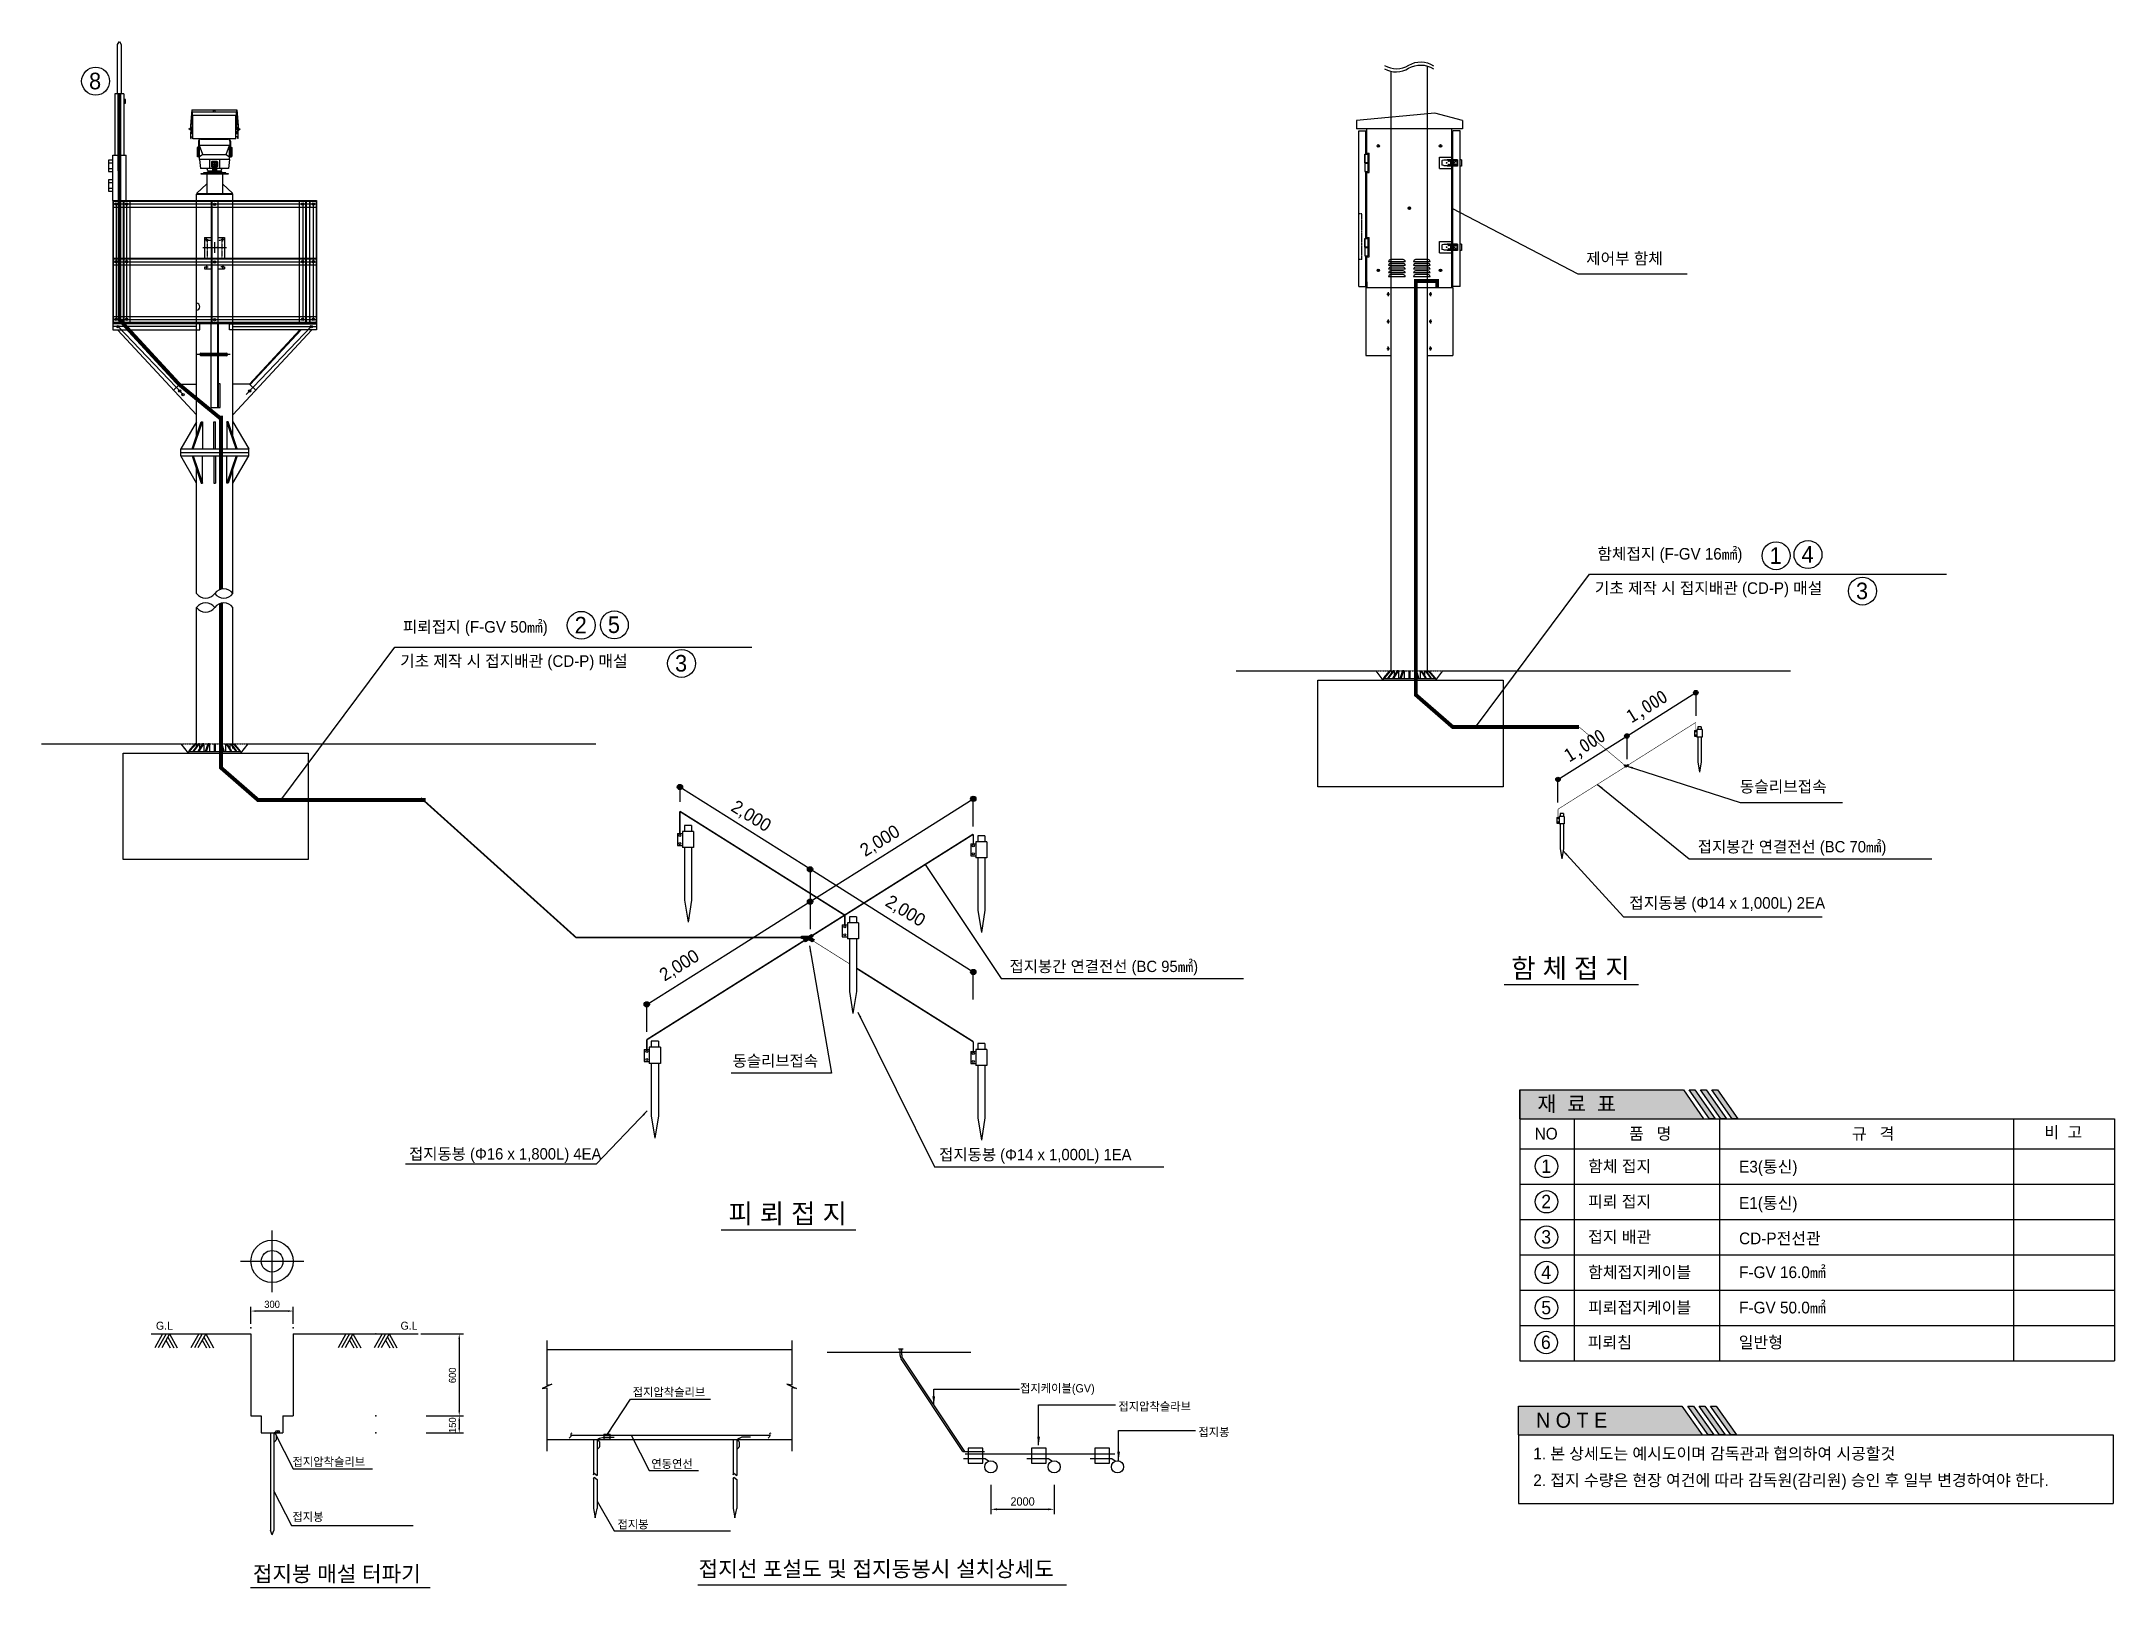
# Model space of a CAD drawing. Header units: millimetres. Extents: x 34160 to 70111, y 3617 to 30439.
import ezdxf
from ezdxf.enums import TextEntityAlignment as Align

# ---------------------------------------------------------------- set-up
doc = ezdxf.new("R2010")
doc.units = ezdxf.units.MM
for name, pattern in [('CENTER', [65, 60, -2, 1, -2]), ('DASHED', [0.75, 0.5, -0.25]), ('HID', [0.345, 0.225, -0.12])]:
    doc.linetypes.add(name, pattern=pattern)
for name, color, linetype in [('0-도로', 7, 'Continuous'), ('_범례', 7, 'Continuous'), ('A', 9, 'Continuous'), ('ASSEMBLY', 7, 'Continuous'), ('C02-CASE-SIDE-R', 6, 'Continuous'), ('C04-CASE-BOTTOM', 3, 'Continuous'), ('C05-CASE-COVER', 4, 'Continuous'), ('CEN', 1, 'CENTER'), ('DF02-DOOR-F', 3, 'Continuous'), ('DIM', 1, 'Continuous'), ('DIM1', 9, 'Continuous'), ('DR02-DOOR-R', 4, 'Continuous'), ('ETC', 6, 'Continuous'), ('HID', 8, 'HID'), ('INI', 7, 'Continuous'), ('LINE', 1, 'Continuous'), ('NAME', 90, 'Continuous'), ('pi', 7, 'Continuous'), ('STYLE2', 7, 'Continuous'), ('STYLE3', 7, 'Continuous'), ('SYMB', 7, 'Continuous'), ('TEXT', 3, 'Continuous'), ('TXT1', 7, 'Continuous'), ('ZM_3', 7, 'Continuous')]:
    doc.layers.add(name, color=color, linetype=linetype)
doc.styles.add('HY헤드라인M', font='H2HDRM.TTF')
doc.styles.get("Standard").update_dxf_attribs({"font": ''})
doc.styles.add('STYLE01', font='')
doc.styles.add('굴림', font='')
doc.styles.get('Standard').set_extended_font_data('GulimChe')
doc.styles.get('STYLE01').set_extended_font_data('GulimChe')
doc.styles.get('굴림').set_extended_font_data('GulimChe')
doc.dimstyles.new('DIM01', dxfattribs={"dimscale": 60, "dimtxt": 3.5, "dimasz": 2.5, "dimexe": 2, "dimexo": 1.5, "dimgap": 1, "dimtad": 1, "dimdec": 0, "dimzin": 1, "dimdsep": 46, "dimlunit": 6, "dimtxsty": 'STYLE01', "dimcen": 0, "dimclrd": 1, "dimclre": 1, "dimclrt": 256, "dimadec": 0, "dimazin": 0, "dimtfac": 0.072, "dimtdec": 0, "dimtix": 1, "dimtmove": 2, "dimatfit": 3, "dimfxl": 1, "dimtolj": 1, "dimtzin": 0, "dimlwd": -1, "dimlwe": -1, "dimarcsym": 0})
doc.dimstyles.new('ISO-25', dxfattribs={"dimtxt": 2.5, "dimasz": 2.5, "dimexe": 1.25, "dimexo": 0.625, "dimtad": 1, "dimtxsty": 'Standard', "dimcen": 2.5, "dimadec": 0, "dimazin": 0, "dimtfac": 1, "dimtmove": 0, "dimatfit": 3, "dimfxl": 1, "dimarcsym": 0})

msp = doc.modelspace()

# ---------------------------------------------------------------- texts
at = {"layer": '0-도로', "color": 7, "true_color": 0xffffff, "style": 'HY헤드라인M'}
for s, p in [('재  료  표', (60102, 11877)), ('N O T E', (60078, 6390))]:
    msp.add_text(s, height=261.4, dxfattribs=at).set_placement(p)
at = {"layer": '_범례', "style": 'HY헤드라인M'}
for s, height, p in [('8', 288, (34985, 29609)), ('1', 288, (64129, 21376)), ('4', 288, (64683, 21397)), ('3', 288, (65627, 20763)), ('2', 288, (43407, 20169)), ('5', 288, (43982, 20177)), ('3', 288, (45147, 19508)), ('NO', 203.3, (60055, 11390)), ('품   명', 203.3, (61692, 11390)), ('규   격', 203.3, (65558, 11390)), ('비  고', 203.3, (68894, 11414)), ('1', 232, (60170, 10811)), ('함체 접지', 203.3, (60982, 10825)), ('E3(통신)', 203.3, (63600, 10817)), ('2', 232, (60170, 10198)), ('피뢰 접지', 203.3, (60982, 10212)), ('E1(통신)', 203.3, (63600, 10187)), ('3', 232, (60170, 9585)), ('접지 배관', 203.3, (60982, 9599)), ('CD-P전선관 ', 203.3, (63600, 9573)), ('4', 232, (60170, 8971)), ('함체접지케이블', 203.3, (60982, 8986)), ('F-GV 16.0㎟', 203.3, (63600, 8986)), ('5', 232, (60170, 8358)), ('피뢰접지케이블', 203.3, (60982, 8373)), ('F-GV 50.0㎟', 203.3, (63600, 8373)), ('6', 232, (60164, 7756)), ('피뢰침', 203.3, (60976, 7770)), ('일반형', 203.3, (63594, 7770)), ('1. 본 상세도는 예시도이며 감독관과 협의하여 시공할것', 203.28, (60031, 5840)), ('2. 접지 수량은 현장 여건에 따라 감독원(감리원) 승인 후 일부 변경하여야 한다.', 203.28, (60031, 5378))]:
    msp.add_text(s, height=height, dxfattribs=at).set_placement(p)
at = {"layer": 'NAME', "color": 7, "style": 'HY헤드라인M'}
for s, rotation, p in [('  2,000', 328.241, (45961, 17190)), ('2,000', 31.759, (48444, 16288)), ('  2,000', 328.241, (48636, 15544)), ('  2,000', 31.759, (44826, 14041))]:
    msp.add_text(s, height=224.6, rotation=rotation, dxfattribs=at).set_placement(p)
for s, height, p in [('접지봉간 연결전선 (BC 70㎟)', 196.56, (62884, 16371)), ('접지봉간 연결전선 (BC 95㎟)', 196.56, (50948, 14295)), ('동슬리브접속', 196.6, (46146, 12657)), ('접지동봉 (Φ16 x 1,800L) 4EA', 196.56, (40534, 11043)), ('접지동봉 (Φ14 x 1,000L) 1EA', 196.56, (49727, 11030)), ('접지압착슬리브', 143.4, (38513, 5727)), ('접지봉', 143.4, (38511, 4772))]:
    msp.add_text(s, height=height, dxfattribs=at).set_placement(p)
at = {"layer": 'NAME', "color": 7, "char_height": 235.6, "width": 4241.53, "attachment_point": 1, "rotation": 31.759, "style": '굴림'}
for s, insert in [('1,000', (61613, 18808)), ('  1,000', (60275, 17970))]:
    msp.add_mtext(s, dxfattribs=dict(at, insert=insert))
at = {"layer": 'STYLE2', "style": 'HY헤드라인M'}
for s, height, p in [('G.L', 139.4, (36145, 8090)), ('G.L', 139.4, (40387, 8090)), ('접지압착슬리브', 143.4, (44412, 6936)), ('접지케이블(GV)', 143.4, (51129, 7002)), ('접지압착슬라브', 143.4, (52835, 6687)), ('접지봉', 143.4, (54222, 6242)), ('연동연선', 143.4, (44735, 5691)), ('접지봉 ', 143.4, (44149, 4642))]:
    msp.add_text(s, height=height, dxfattribs=at).set_placement(p)
at = {"layer": 'STYLE3', "style": 'HY헤드라인M'}
for s, p in [('600', (41349, 7163)), ('150', (41349, 6298))]:
    msp.add_text(s, height=124.4, rotation=90, dxfattribs=at).set_placement(p)
at = {"layer": 'STYLE3', "attachment_point": 5, "style": 'HY헤드라인M'}
for s, insert, char_height in [('\\A1;300', (38159, 8530), 124.4), ('\\A1;2000', (51174, 5109), 144.6)]:
    msp.add_mtext(s, dxfattribs=dict(at, insert=insert, char_height=char_height))
at = {"layer": 'TEXT', "style": 'HY헤드라인M'}
for s, p in [('함 체 접 지', (60675, 14360)), ('피 뢰 접 지', (47100, 10104))]:
    msp.add_text(s, height=336, dxfattribs=at).set_placement(p, align=Align.MIDDLE_CENTER)
for s, height, p in [('접지봉 매설 터파기', 270.3, (37826, 3855)), ('접지선 포설도 및 접지동봉시 설치상세도 ', 270.34, (45556, 3941))]:
    msp.add_text(s, height=height, dxfattribs=at).set_placement(p, align=Align.MIDDLE_LEFT)
at = {"layer": 'ZM_3', "insert": (60948, 26774), "char_height": 200.2, "width": 5301.91, "attachment_point": 1}
msp.add_mtext('{\\fHYHeadLine-Medium|b0|i0|c129|p18;제어부 함체}', dxfattribs=at)
at = {"layer": 'ZM_3', "char_height": 200.2, "attachment_point": 1, "style": 'HY헤드라인M'}
for s, insert, width in [('함체접지 (F-GV 16㎟)', (61143, 21651), 5301.91), ('기초 제작 시 접지배관 (CD-P) 매설', (61099, 21056), 6096.94), ('피뢰접지 (F-GV 50㎟)', (40425, 20384), 5301.91), ('기초 제작 시 접지배관 (CD-P) 매설', (40381, 19790), 6096.94), ('동슬리브접속', (63611, 17612), 2650.96), ('접지동봉 (Φ14 x 1,000L) 2EA', (61695, 15594), 5301.91)]:
    msp.add_mtext(s, dxfattribs=dict(at, insert=insert, width=width))

# ---------------------------------------------------------------- blocks, each defined once
blk = doc.blocks.new('매미고리-H-03')
for p, q in [((-14.2, 22.8), (-15.2, 22.8)), ((-15.2, -27), (-15.2, 22.8)), ((15.2, 6), (-15.2, 6)), ((-14.2, 6), (-14.2, 22.8)), ((-13.7, 20.7), (-14.2, 20.7)), ((-13.7, 17.3), (-14.2, 17.3)), ((-12.7, 38.5), (-13.7, 38.5)), ((-13.7, 6.5), (-13.7, 38.5)), ((13.7, 6.5), (-13.7, 6.5)), ((-12.7, 38.5), (-10.6, 46.3)), ((7.8, 48.1), (-7.8, 48.1)), ((7.7, 48.5), (-7.7, 48.5)), ((2, 0), (-2, 0)), ((0, 2), (0, -2)), ((12.7, 38.5), (10.6, 46.3)), ((13.7, 38.5), (12.7, 38.5)), ((13.7, 6.5), (13.7, 38.5)), ((14.2, 20.7), (13.7, 20.7)), ((14.2, 17.3), (13.7, 17.3)), ((14.2, 6), (14.2, 22.8)), ((15.2, 22.8), (14.2, 22.8)), ((15.2, -27), (15.2, 22.8)), ((15.2, -27), (-15.2, -27)), ((-15.2, -47), (-15.2, -40.3)), ((15.2, -47), (-15.2, -47)), ((-11.3, -24), (-11.3, -11.5)), ((8.3, -8.5), (-8.3, -8.5)), ((-8.3, -26.3), (8.3, -26.3)), ((-8.3, -27), (8.3, -27)), ((11.3, -24), (11.3, -11.5)), ((15.2, -47), (15.2, -40.3))]:
    blk.add_line(p, q)
for centre in [(-8, 14), (0, 25), (8, 14), (-8, -17.5), (0, -13), (8, -17.5)]:
    blk.add_circle(centre, 1.65)
for centre, start, end in [((-7.8, 45.1), 90, 164.85678), ((-7.7, 45.5), 90, 164.85678), ((7.7, 45.5), 15.14322, 90), ((7.8, 45.1), 15.14322, 90), ((-8.3, -11.5), 90, 180), ((-8.3, -23.3), 180, 270), ((-8.3, -24), 180, 270), ((8.3, -11.5), 0, 90), ((8.3, -23.3), 270, 0), ((8.3, -24), 270, 0)]:
    blk.add_arc(centre, 3, start, end)
blk = doc.blocks.new('M6PH16-03')
for p, q in [((-3.3, 0.8), (-2.4, 0.8)), ((-0.8, 3.3), (-0.8, 2.4)), ((0.8, 3.3), (0.8, 2.4)), ((3.3, 0.8), (2.4, 0.8)), ((-3.3, -0.8), (-2.4, -0.8)), ((-0.8, -3.3), (-0.8, -2.4)), ((0.8, -3.3), (0.8, -2.4)), ((3.3, -0.8), (2.4, -0.8))]:
    blk.add_line(p, q)
blk.add_circle((0, 0), 5.8)
for centre, radius, start, end in [((0, 0), 3.38, 166.22585, 193.77415), ((-2.4, 2.4), 1.61, 270, 0), ((0, 0), 3.38, 76.22585, 103.77415), ((2.4, 2.4), 1.61, 180, 270), ((0, 0), 3.38, 346.22585, 13.77415), ((-2.4, -2.4), 1.61, 0, 90), ((0, 0), 3.38, 256.22585, 283.77415), ((2.4, -2.4), 1.61, 90, 180)]:
    blk.add_arc(centre, radius, start, end)

# ---------------------------------------------------------------- hatches: boundary and pattern name
at = {"layer": '0-도로'}
h = msp.add_hatch(color=52, dxfattribs=at)
h.dxf.hatch_style = 2
h.paths.add_polyline_path([(62633, 12250), (59796, 12250), (59796, 11751), (62983, 11751)])
h.paths.add_polyline_path([(62835, 12253), (62734, 12253), (63086, 11751), (63187, 11751)])
h.paths.add_polyline_path([(63031, 12253), (62930, 12253), (63282, 11751), (63383, 11751)])
h.paths.add_polyline_path([(63228, 12253), (63127, 12253), (63479, 11751), (63580, 11751)])
h.paths.add_polyline_path([(60021, 11758), (61438, 11758), (61438, 12241), (60021, 12241)], flags=24)
h = msp.add_hatch(color=52, dxfattribs=at)
h.dxf.hatch_style = 2
h.paths.add_polyline_path([(62609, 6763), (59772, 6763), (59772, 6264), (62960, 6264)])
h.paths.add_polyline_path([(62811, 6766), (62711, 6766), (63063, 6264), (63163, 6264)])
h.paths.add_polyline_path([(63007, 6766), (62906, 6766), (63259, 6264), (63359, 6264)])
h.paths.add_polyline_path([(63204, 6766), (63104, 6766), (63456, 6264), (63556, 6264)])
h.paths.add_polyline_path([(59998, 6271), (61415, 6271), (61415, 6754), (59998, 6754)], flags=24)
at = {"layer": 'DIM1', "linetype": 'ByBlock', "ltscale": 10}
h = msp.add_hatch(color=7, dxfattribs=at)
edge = h.paths.add_edge_path()
edge.add_arc((62850, 19143), 39, 0, 360)
h = msp.add_hatch(color=7, dxfattribs=at)
edge = h.paths.add_edge_path()
edge.add_arc((61654, 18390), 39, 0, 360)
h = msp.add_hatch(color=7, dxfattribs=at)
edge = h.paths.add_edge_path()
edge.add_arc((60459, 17637), 39, 0, 360)
for points in [[(61683, 17881), (61637, 17852), (61608, 17878), (61625, 17891), (61643, 17876), (61672, 17895)], [(47469, 14917), (47409, 14918), (47338, 14918), (47338, 14878), (47390, 14878), (47375, 14868), (47411, 14818), (47465, 14856), (47528, 14818), (47560, 14858), (47505, 14889), (47543, 14915), (47515, 14949)]]:
    msp.add_hatch(color=7, dxfattribs=at).paths.add_polyline_path(points)
h = msp.add_hatch(color=7, dxfattribs=at)
edge = h.paths.add_edge_path()
edge.add_arc((45232, 17505), 46.2, 0, 360)
h = msp.add_hatch(color=7, dxfattribs=at)
edge = h.paths.add_edge_path()
edge.add_arc((50320, 17300), 46.2, 0, 360)
h = msp.add_hatch(color=7, dxfattribs=at)
edge = h.paths.add_edge_path()
edge.add_arc((47489, 16077), 46.2, 0, 360)
h = msp.add_hatch(color=7, dxfattribs=at)
edge = h.paths.add_edge_path()
edge.add_arc((47489, 15517), 46.2, 0, 360)
h = msp.add_hatch(color=7, dxfattribs=at)
edge = h.paths.add_edge_path()
edge.add_arc((50320, 14294), 46.2, 0, 360)
h = msp.add_hatch(color=7, dxfattribs=at)
edge = h.paths.add_edge_path()
edge.add_arc((44657, 13734), 46.2, 0, 360)

# ---------------------------------------------------------------- linework, layer by layer
at = {"color": 7}
for p, q in [((57112, 28482), (57112, 28336)), ((57112, 28482), (57160, 28482)), ((57160, 28482), (57160, 28336)), ((57112, 28336), (57160, 28336)), ((57112, 28329), (57112, 28184)), ((57112, 28329), (57160, 28329)), ((57112, 28184), (57160, 28184)), ((57115, 28329), (57115, 28336)), ((57158, 28336), (57115, 28336)), ((57158, 28329), (57115, 28329)), ((57158, 28329), (57158, 28336)), ((57160, 28329), (57160, 28184)), ((58621, 27547), (60804, 26410)), ((57112, 27019), (57160, 27019)), ((57112, 27019), (57112, 26873)), ((57160, 27019), (57160, 26873)), ((57112, 26873), (57160, 26873)), ((57112, 26866), (57112, 26721)), ((57112, 26866), (57160, 26866)), ((57112, 26721), (57160, 26721)), ((57115, 26866), (57115, 26873)), ((57158, 26873), (57115, 26873)), ((57158, 26866), (57115, 26866)), ((57158, 26866), (57158, 26873)), ((57160, 26866), (57160, 26721)), ((60804, 26410), (62698, 26410)), ((57128, 26171), (57567, 26171)), ((57128, 26171), (57128, 24992)), ((57567, 26171), (58197, 26171)), ((58197, 26171), (58637, 26171)), ((58637, 26171), (58637, 24992)), ((57128, 24992), (57567, 24992)), ((58197, 24992), (58637, 24992)), ((36848, 23310), (37479, 23310))]:
    msp.add_line(p, q, dxfattribs=at)
for p, q in [((36928, 28134), (36928, 28146)), ((36928, 28146), (37399, 28146)), ((37399, 28134), (36928, 28134)), ((36968, 28159), (36968, 28146)), ((37359, 28159), (36968, 28159)), ((37058, 28159), (36968, 28159)), ((36968, 28146), (37359, 28146)), ((37029, 28134), (37029, 27804)), ((37184, 28212), (37146, 28212)), ((37298, 28134), (37298, 27804)), ((37359, 28146), (37359, 28159)), ((37399, 28146), (37399, 28134)), ((36848, 27804), (37029, 27968)), ((36848, 27804), (37479, 27804)), ((36848, 27792), (37479, 27792)), ((37479, 27804), (37298, 27968)), ((35395, 27679), (38932, 27679)), ((35395, 27679), (35395, 25557)), ((35395, 27670), (38932, 27670)), ((35395, 27620), (38932, 27620)), ((38932, 27561), (35395, 27561)), ((35404, 27679), (35404, 25557)), ((35454, 27620), (35454, 25616)), ((35513, 25557), (35513, 27679)), ((35577, 27679), (35577, 25557)), ((35587, 27679), (35587, 25557)), ((35636, 27620), (35636, 25616)), ((35695, 25557), (35695, 27679)), ((37105, 27679), (37105, 25561)), ((37114, 27679), (37114, 25561)), ((37222, 25561), (37222, 27679)), ((38632, 25557), (38632, 27679)), ((38691, 27620), (38691, 25616)), ((38740, 27679), (38740, 25557)), ((38750, 27679), (38750, 25557)), ((38814, 27679), (38814, 27561)), ((38814, 25557), (38814, 27679)), ((38873, 27620), (38873, 25616)), ((38923, 27679), (38923, 25557)), ((38932, 27679), (38932, 25557)), ((36986, 27039), (37112, 27039)), ((36986, 27039), (36986, 26676)), ((37210, 27039), (37336, 27039)), ((37336, 27039), (37336, 26688)), ((37336, 27039), (37336, 26688)), ((37336, 27039), (37336, 26676)), ((35395, 26677), (38932, 26677)), ((35395, 26667), (38932, 26667)), ((35395, 26618), (38932, 26618)), ((38814, 26677), (38814, 26559)), ((38932, 26559), (35395, 26559)), ((36986, 26532), (36986, 26494)), ((36986, 26494), (37112, 26494)), ((37210, 26494), (37336, 26494)), ((37336, 26532), (37336, 26494)), ((35395, 25670), (38932, 25670)), ((38932, 25611), (35395, 25611)), ((38932, 25561), (35395, 25561)), ((35395, 25557), (35395, 25434)), ((35395, 25557), (35513, 25557)), ((36907, 25552), (35395, 25552)), ((38932, 25552), (35395, 25552)), ((36907, 25543), (35395, 25543)), ((36667, 25543), (36667, 25561)), ((36667, 25561), (37660, 25561)), ((37660, 25543), (36667, 25543)), ((36907, 25434), (36907, 25552)), ((37105, 24089), (37105, 25543)), ((37213, 25543), (37213, 24089)), ((37222, 25543), (37222, 24089)), ((37420, 25434), (37420, 25552)), ((37420, 25552), (38932, 25552)), ((37420, 25543), (38932, 25543)), ((37660, 25561), (37660, 25543)), ((38814, 25670), (38814, 25552)), ((38932, 25557), (38814, 25557)), ((38932, 25557), (38932, 25434)), ((36848, 25493), (35395, 25493)), ((35395, 25434), (36907, 25434)), ((35478, 25434), (36848, 23964)), ((36615, 24314), (35489, 25493)), ((36550, 24486), (35666, 25434)), ((36560, 24496), (35686, 25434)), ((38932, 25434), (37420, 25434)), ((37479, 25493), (38932, 25493)), ((38849, 25434), (37479, 23964)), ((37712, 24314), (38838, 25493)), ((37767, 24496), (38641, 25434)), ((37777, 24486), (38661, 25434)), ((37433, 25010), (36859, 25010)), ((36923, 25033), (37362, 25033)), ((37362, 24986), (36923, 24986)), ((36449, 24392), (36560, 24496)), ((36560, 24496), (36848, 24496)), ((37260, 24501), (37222, 24501)), ((37260, 24089), (37260, 24501)), ((37767, 24496), (37479, 24496)), ((37878, 24392), (37767, 24496)), ((37105, 24089), (37260, 24089)), ((57428, 19357), (57304, 19520)), ((58338, 19357), (58462, 19520)), ((36709, 18091), (36585, 18253)), ((37619, 18091), (37743, 18253))]:
    msp.add_line(p, q)
at = {"color": 7, "linetype": 'CENTER'}
for p, q in [((57493, 26053), (57537, 26053)), ((57515, 26089), (57515, 26018)), ((58271, 26053), (58227, 26053)), ((58249, 26089), (58249, 26018)), ((57493, 25582), (57537, 25582)), ((57515, 25617), (57515, 25546)), ((58271, 25582), (58227, 25582)), ((58249, 25617), (58249, 25546)), ((57493, 25110), (57537, 25110)), ((57515, 25075), (57515, 25145)), ((58271, 25110), (58227, 25110)), ((58249, 25075), (58249, 25145))]:
    msp.add_line(p, q, dxfattribs=at)
at = {"linetype": 'DASHED', "ltscale": 2}
for p, q in [((57304, 19520), (58462, 19520)), ((36585, 18253), (37743, 18253))]:
    msp.add_line(p, q, dxfattribs=at)
at = {"color": 7}
for points in [[(57450, 29967, 0.278142), (57869, 29974, -0.284552), (58298, 29965, 0.039099)], [(57453, 30021, 0.278142), (57871, 30028, -0.284552), (58301, 30019, 0.039099)]]:
    msp.add_lwpolyline(points, format="xyb", dxfattribs=at)
at = {"color": 3, "const_width": 67}
for points in [[(35511, 29533), (35511, 29533), (35511, 29533), (35513, 25611), (36550, 24486), (37286, 23882)], [(58363, 26171), (58363, 26284), (57993, 26284), (57993, 19104), (58634, 18546), (60826, 18546)], [(37274, 23945), (37274, 23945), (37274, 23945), (37274, 20937)], [(37274, 20694), (37274, 17838), (37915, 17279), (40822, 17279)]]:
    msp.add_lwpolyline(points, dxfattribs=at)
at = {"color": 7}
for points in [[(59031, 18546), (61007, 21196), (67196, 21196)], [(38312, 17279), (40289, 19930), (46477, 19930)]]:
    msp.add_lwpolyline(points, dxfattribs=at)
for points in [[(56295, 19357), (59506, 19357), (59506, 17511), (56295, 17511)], [(35577, 18091), (38787, 18091), (38787, 16245), (35577, 16245)]]:
    msp.add_lwpolyline(points, close=True, dxfattribs=at)
msp.add_lwpolyline([(47409, 14918), (47469, 14917), (47515, 14949), (47543, 14915), (47505, 14889), (47560, 14858), (47528, 14818), (47465, 14856), (47411, 14818), (47375, 14868), (47390, 14878), (47338, 14878), (47338, 14918), (47409, 14918)])
for centre, radius in [((37163, 28212), 34), ((37163, 28212), 25.5), ((37163, 28212), 23.1), ((35454, 27620), 20.6), ((35636, 27620), 20.6), ((37163, 27615), 20.6), ((38691, 27620), 20.6), ((38873, 27620), 20.6), ((37020, 27004), 11.6), ((37302, 27004), 11.6), ((35454, 26618), 20.6), ((35636, 26618), 20.6), ((37163, 26613), 20.6), ((38691, 26618), 20.6), ((38873, 26618), 20.6), ((35454, 25616), 20.6), ((35636, 25616), 20.6), ((37163, 25611), 20.6), ((38691, 25616), 20.6), ((38873, 25616), 20.6), ((35489, 25493), 20.6), ((38838, 25493), 20.6), ((36558, 24373), 20.6), ((36615, 24314), 20.6), ((37769, 24373), 20.6)]:
    msp.add_circle(centre, radius)
for centre, radius, start, end in [((37161, 26863), 50.7, 166.2709, 193.7291), ((37161, 26863), 50.7, 346.2709, 13.7291), ((37020, 26529), 11.6, 165.5225, 14.4775), ((37302, 26529), 11.6, 165.5225, 14.4775), ((36931, 25010), 24.8, 108.2977, 251.7023), ((37362, 25010), 23.6, 270, 90), ((37006, 20979), 195, 216.229, 323.771), ((37321, 20748), 195, 36.229, 143.771), ((37321, 20979), 195, 216.229, 323.771), ((37006, 20505), 195, 36.229, 143.771), ((37006, 20736), 195, 216.229, 323.771), ((37321, 20505), 195, 36.229, 143.771)]:
    msp.add_arc(centre, radius, start, end)
for centre, major_axis in [((57515, 26053), (0, 23.6)), ((57515, 25582), (0, 23.6)), ((58249, 25110), (0, -23.6))]:
    msp.add_ellipse(centre, major_axis=major_axis, ratio=0.425301, dxfattribs=at)
for centre, start_param, end_param in [((57514, 26053), 3.199669, 6.225109), ((57514, 25582), 3.199669, 6.225109), ((58250, 25110), 0.058077, 3.083516)]:
    msp.add_ellipse(centre, major_axis=(0, 23.6), ratio=0.425301, start_param=start_param, end_param=end_param, dxfattribs=at)
at = {"color": 7, "extrusion": (0, 0, -1)}
for centre, major_axis in [((58249, 26053), (0, 23.6)), ((58249, 25582), (0, 23.6)), ((57515, 25110), (0, -23.6))]:
    msp.add_ellipse(centre, major_axis=major_axis, ratio=0.425301, dxfattribs=at)
for centre, start_param, end_param in [((58250, 26053), 3.199669, 6.225109), ((58250, 25582), 3.199669, 6.225109), ((57514, 25110), 0.058077, 3.083516)]:
    msp.add_ellipse(centre, major_axis=(0, 23.6), ratio=0.425301, start_param=start_param, end_param=end_param, dxfattribs=at)
at = {"layer": '0-도로'}
for points in [[(59796, 12250), (62633, 12250)], [(59796, 11751), (59796, 12250)], [(62633, 12250), (62983, 11751)], [(59772, 6763), (62609, 6763)], [(59772, 6264), (59772, 6763)], [(62609, 6763), (62960, 6264)]]:
    msp.add_lwpolyline(points, dxfattribs=at)
at = {"layer": '0-도로', "color": 7}
for points in [[(62734, 12253), (62835, 12253), (63187, 11751), (63086, 11751), (62734, 12253)], [(62930, 12253), (63031, 12253), (63383, 11751), (63282, 11751), (62930, 12253)], [(63127, 12253), (63228, 12253), (63580, 11751), (63479, 11751), (63127, 12253)], [(62711, 6766), (62811, 6766), (63163, 6264), (63063, 6264), (62711, 6766)], [(62906, 6766), (63007, 6766), (63359, 6264), (63259, 6264), (62906, 6766)], [(63104, 6766), (63204, 6766), (63556, 6264), (63456, 6264), (63104, 6766)]]:
    msp.add_lwpolyline(points, dxfattribs=at)
at = {"layer": '_범례'}
for p, q in [((59796, 12250), (59796, 7549)), ((59796, 11751), (70111, 11751)), ((60738, 11751), (60738, 7549)), ((63262, 11751), (63262, 7549)), ((68357, 11751), (68357, 7549)), ((70111, 11751), (70111, 7549)), ((59796, 11228), (70111, 11228)), ((59796, 10615), (70111, 10615)), ((59796, 10002), (70111, 10002)), ((59796, 9388), (70111, 9388)), ((59796, 8775), (70111, 8775)), ((59796, 8162), (70111, 8162)), ((59796, 7549), (70111, 7549)), ((59772, 6264), (70087, 6264)), ((59772, 6264), (59772, 5076)), ((70087, 6264), (70087, 5076)), ((59772, 5076), (70087, 5076))]:
    msp.add_line(p, q, dxfattribs=at)
for centre, radius in [((35098, 29750), 242), ((64242, 21517), 242), ((64795, 21538), 242), ((65740, 20904), 242), ((43520, 20310), 242), ((44095, 20318), 242), ((45260, 19649), 242), ((60261, 10924), 195), ((60261, 10311), 195), ((60261, 9698), 195), ((60261, 9085), 195), ((60261, 8472), 195), ((60255, 7869), 195)]:
    msp.add_circle(centre, radius, dxfattribs=at)
at = {"layer": 'ASSEMBLY', "color": 7}
for p, q in [((57567, 19520), (57567, 29921)), ((58197, 19520), (58197, 30012)), ((36848, 23596), (36848, 26669)), ((36848, 23596), (36848, 25009)), ((36848, 20980), (36848, 23023)), ((36848, 18253), (36848, 20620)), ((54878, 19520), (57304, 19520)), ((58462, 19520), (64489, 19520)), ((34160, 18253), (36585, 18253)), ((37743, 18253), (43771, 18253))]:
    msp.add_line(p, q, dxfattribs=at)
at = {"layer": 'C02-CASE-SIDE-R', "color": 7}
for p, q in [((58323, 29194), (56964, 29067)), ((58801, 29067), (58323, 29194)), ((56964, 29067), (56964, 28923)), ((58801, 28923), (56964, 28923)), ((57144, 28482), (57144, 28923)), ((58621, 26171), (58621, 28923)), ((58801, 29067), (58801, 28923)), ((57144, 28503), (57182, 28503)), ((57182, 28163), (57182, 28503)), ((58402, 28431), (58621, 28431)), ((58402, 28235), (58402, 28431)), ((57144, 27019), (57144, 28184)), ((57144, 28163), (57182, 28163)), ((58402, 28235), (58621, 28235)), ((57144, 27040), (57182, 27040)), ((57182, 26700), (57182, 27040)), ((58402, 26968), (58621, 26968)), ((58402, 26772), (58402, 26968)), ((57144, 26171), (57144, 26721)), ((57144, 26700), (57182, 26700)), ((58402, 26772), (58621, 26772)), ((57129, 26268), (57144, 26268)), ((58621, 26268), (58636, 26268)), ((57144, 26171), (58621, 26171))]:
    msp.add_line(p, q, dxfattribs=at)
at = {"layer": 'C04-CASE-BOTTOM', "color": 7}
for p, q in [((57144, 26268), (57144, 26171)), ((58621, 26268), (58621, 26171)), ((57144, 26171), (58621, 26171))]:
    msp.add_line(p, q, dxfattribs=at)
at = {"layer": 'C05-CASE-COVER', "color": 7}
for p, q in [((58323, 29194), (56964, 29067)), ((58801, 29067), (58323, 29194)), ((56964, 29067), (56964, 28923)), ((57129, 28812), (57144, 28812)), ((57144, 28812), (57144, 28923)), ((58801, 28923), (58621, 28923)), ((58621, 28812), (58621, 28923)), ((58621, 28812), (58636, 28812)), ((58801, 29067), (58801, 28923))]:
    msp.add_line(p, q, dxfattribs=at)
at = {"layer": 'CEN', "color": 0, "linetype": 'CENTER'}
for p, q in [((37107, 28309), (37213, 28309)), ((37160, 28362), (37160, 28256))]:
    msp.add_line(p, q, dxfattribs=at)
at = {"layer": 'CEN'}
for p, q in [((36993, 27004), (37050, 27004)), ((37020, 26975), (37020, 27033)), ((37329, 27004), (37272, 27004)), ((37302, 26975), (37302, 27033)), ((36958, 26863), (37367, 26863)), ((37161, 26956), (37161, 26773)), ((36993, 26529), (37050, 26529)), ((37020, 26558), (37020, 26500)), ((37329, 26529), (37272, 26529)), ((37302, 26558), (37302, 26500))]:
    msp.add_line(p, q, dxfattribs=at)
at = {"layer": 'DF02-DOOR-F', "color": 7}
for p, q in [((57003, 26186), (57003, 28891)), ((57003, 28891), (57129, 28891)), ((57129, 28482), (57129, 28891)), ((57111, 28482), (57129, 28482)), ((57111, 28336), (57111, 28482)), ((57111, 28336), (57115, 28336)), ((57129, 27019), (57129, 28184)), ((57111, 27019), (57129, 27019)), ((57111, 27019), (57129, 27019)), ((57111, 26873), (57111, 27019)), ((57111, 26873), (57111, 27019)), ((57111, 26873), (57115, 26873)), ((57111, 26873), (57115, 26873)), ((57129, 26186), (57129, 26721)), ((57003, 26186), (57129, 26186))]:
    msp.add_line(p, q, dxfattribs=at)
at = {"layer": 'DF02-DOOR-F', "color": 7, "linetype": 'DASHED'}
for p, q in [((57057, 27446), (57003, 27446)), ((57057, 26654), (57057, 27446)), ((57057, 26654), (57003, 26654))]:
    msp.add_line(p, q, dxfattribs=at)
at = {"layer": 'DIM', "color": 0, "linetype": 'Continuous'}
for p, q in [((36770, 29252), (36740, 28910)), ((36743, 28907), (36773, 29249)), ((36770, 29252), (37549, 29252)), ((37547, 29249), (36773, 29249)), ((36781, 28904), (36781, 29221)), ((36781, 29221), (37538, 29221)), ((36781, 29163), (37538, 29163)), ((36787, 28752), (36787, 29163)), ((37145, 29221), (37145, 29249)), ((37145, 29249), (37174, 29249)), ((37174, 29221), (37174, 29249)), ((37532, 28752), (37532, 29163)), ((37538, 29221), (37538, 28904)), ((37577, 28907), (37547, 29249)), ((37549, 29252), (37579, 28910)), ((36718, 28926), (36716, 28923)), ((36740, 28907), (36716, 28923)), ((36740, 28910), (36718, 28926)), ((36743, 28907), (36740, 28907)), ((36768, 28941), (36746, 28910)), ((36746, 28910), (36769, 28842)), ((36750, 28757), (36750, 28864)), ((36781, 29005), (36751, 29005)), ((36753, 28757), (36753, 28786)), ((36753, 28786), (36787, 28786)), ((36781, 29034), (36754, 29034)), ((36756, 28950), (36760, 28950)), ((36775, 28936), (36756, 28909)), ((36756, 28909), (36777, 28846)), ((36766, 28878), (36787, 28878)), ((36777, 28983), (36781, 28983)), ((36781, 28927), (36781, 28983)), ((36781, 28904), (36787, 28904)), ((36787, 28904), (36781, 28904)), ((36787, 28786), (36787, 28878)), ((37538, 28904), (37532, 28904)), ((37553, 28878), (37532, 28878)), ((37532, 28786), (37532, 28878)), ((37567, 28786), (37532, 28786)), ((37538, 29034), (37566, 29034)), ((37538, 29005), (37568, 29005)), ((37543, 28983), (37538, 28983)), ((37538, 28927), (37538, 28983)), ((37563, 28909), (37543, 28846)), ((37545, 28936), (37563, 28909)), ((37574, 28910), (37551, 28842)), ((37552, 28941), (37574, 28910)), ((37564, 28950), (37559, 28950)), ((37567, 28757), (37567, 28786)), ((37570, 28757), (37570, 28864)), ((37577, 28907), (37580, 28907)), ((37579, 28910), (37602, 28926)), ((37580, 28907), (37603, 28923)), ((37602, 28926), (37603, 28923)), ((36750, 28757), (36753, 28757)), ((37532, 28752), (36787, 28752)), ((36872, 28605), (36861, 28599)), ((36861, 28599), (36861, 28444)), ((36872, 28438), (36861, 28444)), ((36884, 28605), (36872, 28605)), ((36872, 28605), (36872, 28438)), ((36884, 28438), (36872, 28438)), ((36884, 28708), (36884, 28435)), ((36884, 28680), (36892, 28680)), ((36884, 28605), (36884, 28438)), ((36884, 28435), (36892, 28435)), ((36892, 28708), (36892, 28435)), ((36901, 28593), (36892, 28593)), ((36892, 28593), (36892, 28449)), ((36901, 28449), (36892, 28449)), ((36958, 28478), (36901, 28636)), ((37419, 28636), (36901, 28636)), ((36901, 28392), (36901, 28636)), ((36958, 28478), (36901, 28438)), ((36927, 28752), (37393, 28752)), ((36927, 28743), (37393, 28743)), ((36958, 28478), (37361, 28478)), ((37361, 28478), (37419, 28636)), ((37361, 28478), (37419, 28438)), ((37419, 28392), (37419, 28636)), ((37427, 28593), (37419, 28593)), ((37427, 28449), (37419, 28449)), ((37427, 28708), (37427, 28435)), ((37427, 28680), (37436, 28680)), ((37427, 28449), (37427, 28593)), ((37427, 28435), (37436, 28435)), ((37436, 28708), (37436, 28435)), ((37436, 28605), (37436, 28438)), ((37436, 28605), (37448, 28605)), ((37436, 28438), (37448, 28438)), ((37448, 28605), (37459, 28599)), ((37448, 28605), (37448, 28438)), ((37448, 28438), (37459, 28444)), ((37459, 28599), (37459, 28444)), ((37570, 28757), (37567, 28757)), ((36901, 28392), (36915, 28234)), ((37419, 28392), (36901, 28392)), ((37419, 28392), (36901, 28392)), ((37404, 28234), (36915, 28234)), ((37045, 28193), (37033, 28229)), ((37035, 28162), (37035, 28174)), ((37045, 28193), (37274, 28193)), ((37061, 28177), (37061, 28193)), ((37259, 28177), (37259, 28193)), ((37274, 28193), (37287, 28229)), ((37285, 28162), (37285, 28174)), ((37288, 28162), (37288, 28157)), ((37419, 28392), (37404, 28234))]:
    msp.add_line(p, q, dxfattribs=at)
at = {"layer": 'DIM', "color": 0}
for p, q in [((36999, 28157), (37321, 28157)), ((37032, 28177), (37148, 28177)), ((37032, 28177), (37032, 28174)), ((37032, 28174), (37148, 28174)), ((37032, 28162), (37148, 28162)), ((37032, 28162), (37032, 28157)), ((37073, 28392), (37073, 28234)), ((37108, 28348), (37134, 28348)), ((37108, 28270), (37134, 28270)), ((37109, 28348), (37109, 28271)), ((37121, 28335), (37121, 28361)), ((37121, 28361), (37198, 28361)), ((37121, 28257), (37121, 28283)), ((37121, 28258), (37198, 28258)), ((37148, 28177), (37148, 28161)), ((37171, 28161), (37148, 28161)), ((37171, 28177), (37171, 28161)), ((37288, 28177), (37171, 28177)), ((37288, 28174), (37171, 28174)), ((37288, 28162), (37171, 28162)), ((37186, 28348), (37212, 28348)), ((37186, 28270), (37212, 28270)), ((37199, 28335), (37199, 28361)), ((37199, 28257), (37199, 28283)), ((37211, 28348), (37211, 28271)), ((37246, 28392), (37246, 28234)), ((37288, 28177), (37288, 28174)), ((37288, 28162), (37288, 28157))]:
    msp.add_line(p, q, dxfattribs=at)
at = {"layer": 'DIM', "color": 0, "linetype": 'Continuous'}
for points in [[(36756, 28950, 0), (36756, 28927, 0)], [(36756, 28927, 0), (36758, 28927, 0)], [(36760, 28950, 0), (36760, 28932, 0)], [(36760, 28932, 0), (36761, 28932, 0)], [(36768, 28927, 0), (36781, 28927, 0)], [(36772, 28932, 0), (36777, 28932, 0), (36777, 28983, 0)], [(37551, 28927, 0), (37538, 28927, 0)], [(37548, 28932, 0), (37543, 28932, 0), (37543, 28983, 0)], [(37559, 28932, 0), (37558, 28932, 0)], [(37559, 28950, 0), (37559, 28932, 0)], [(37564, 28927, 0), (37562, 28927, 0)], [(37564, 28950, 0), (37564, 28927, 0)]]:
    msp.add_polyline3d(points, dxfattribs=at)
at = {"layer": 'DIM', "color": 0}
for centre, radius in [((37121, 28348), 5.04), ((37121, 28270), 5.04), ((37160, 28309), 40.7), ((37160, 28309), 36.4), ((37160, 28309), 33.5), ((37199, 28348), 5.04), ((37199, 28270), 5.04)]:
    msp.add_circle(centre, radius, dxfattribs=at)
at = {"layer": 'DIM', "color": 0, "linetype": 'Continuous'}
for centre, radius, start, end in [((36764, 28864), 14.4, 118.4925, 179.9999), ((36771, 28939), 4.32, 334.4233, 154.4233), ((36773, 28844), 4.32, 208.9624, 28.9624), ((37547, 28844), 4.32, 151.0376, 331.0376), ((37548, 28939), 4.32, 25.5767, 205.5767), ((37555, 28864), 14.4, 0.0001, 61.5075), ((36927, 28708), 43.2, 90, 180), ((36927, 28708), 34.5, 90, 180), ((37393, 28708), 43.2, 0, 90), ((37393, 28708), 34.5, 0, 90), ((37025, 28225), 8.63, 26.5651, 90), ((37295, 28225), 8.63, 90, 153.4349)]:
    msp.add_arc(centre, radius, start, end, dxfattribs=at)
at = {"layer": 'DIM', "color": 0}
for centre, start, end in [((37121, 28348), 90, 180), ((37121, 28271), 180, 270), ((37198, 28348), 0, 90), ((37198, 28271), 270, 0)]:
    msp.add_arc(centre, 12.9, start, end, dxfattribs=at)
at = {"layer": 'DIM1', "color": 7, "linetype": 'ByBlock', "ltscale": 10}
for p, q in [((61608, 17878), (61625, 17891)), ((61637, 17852), (61608, 17878)), ((61625, 17891), (61643, 17876)), ((61683, 17881), (61637, 17852)), ((61643, 17876), (61672, 17895)), ((61672, 17895), (61683, 17881))]:
    msp.add_line(p, q, dxfattribs=at)
for points in [[(61654, 18390), (62850, 19143)], [(62850, 19143), (62850, 18740)], [(60459, 17637), (61654, 18390)], [(61654, 18390), (61654, 17987)], [(60459, 17234), (60459, 17637)], [(45232, 17505), (45232, 17246)], [(47489, 16077), (46648, 16614), (45232, 17505)], [(48904, 16408), (50320, 17300)], [(50320, 16822), (50320, 17300)], [(47489, 15517), (48904, 16408)], [(47489, 16077), (47489, 15039)], [(50320, 14294), (48904, 15186), (47489, 16077)], [(46073, 14625), (47489, 15517)], [(44657, 13734), (46073, 14625)], [(50320, 13817), (50320, 14294)], [(44657, 13256), (44657, 13734)]]:
    msp.add_lwpolyline(points, dxfattribs=at)
for points, const_width in [([(60459, 17120), (62850, 18626)], 8.97), ([(60826, 18546), (61641, 17863)], 8.97), ([(62850, 18626), (62850, 18484)], 8.97), ([(38787, 17929), (38794, 17925)], 8.97), ([(47471, 14893), (43432, 14893), (40739, 17317)], 28.1), ([(45232, 17082), (48092, 15281)], 28.1), ([(45232, 17082), (45232, 16698)], 28.1), ([(60459, 17120), (60459, 16979)], 8.97), ([(44657, 13121), (50320, 16687)], 28.1), ([(45232, 16865), (45232, 16698)], 10.6), ([(50320, 16687), (50320, 16520)], 28.1), ([(50320, 16687), (50320, 16520)], 28.1), ([(48092, 15281), (48092, 15114)], 28.1), ([(47461, 14886), (48171, 14439)], 10.6), ([(48293, 14362), (50320, 13086)], 28.1), ([(44657, 13121), (44657, 12954)], 28.1), ([(50320, 13086), (50320, 12918)], 28.1)]:
    msp.add_lwpolyline(points, dxfattribs=dict(at, const_width=const_width))
for centre, radius in [((62850, 19143), 39), ((61654, 18390), 39), ((60459, 17637), 39), ((45232, 17505), 46.2), ((50320, 17300), 46.2), ((47489, 16077), 46.2), ((47489, 15517), 46.2), ((50320, 14294), 46.2), ((44657, 13734), 46.2)]:
    msp.add_circle(centre, radius, dxfattribs=at)
at = {"layer": 'DR02-DOOR-R', "color": 7}
for p, q in [((58636, 26186), (58636, 28891)), ((58762, 28891), (58636, 28891)), ((58762, 26186), (58762, 28891)), ((57810, 26618), (57522, 26618)), ((57774, 26654), (57558, 26654)), ((58242, 26618), (57954, 26618)), ((58206, 26654), (57990, 26654)), ((57810, 26553), (57522, 26553)), ((57810, 26488), (57522, 26488)), ((57810, 26423), (57522, 26423)), ((57810, 26358), (57522, 26358)), ((57774, 26589), (57558, 26589)), ((57774, 26524), (57558, 26524)), ((57774, 26459), (57558, 26459)), ((57774, 26394), (57558, 26394)), ((58242, 26553), (57954, 26553)), ((58242, 26488), (57954, 26488)), ((58242, 26423), (57954, 26423)), ((58242, 26358), (57954, 26358)), ((58206, 26589), (57990, 26589)), ((58206, 26524), (57990, 26524)), ((58206, 26459), (57990, 26459)), ((58206, 26394), (57990, 26394)), ((58762, 26186), (58636, 26186))]:
    msp.add_line(p, q, dxfattribs=at)
for centre, start, end in [((57558, 26618), 90, 180), ((57774, 26618), 0, 90), ((57990, 26618), 90, 180), ((58206, 26618), 0, 90), ((57558, 26553), 90, 180), ((57558, 26488), 90, 180), ((57558, 26423), 90, 180), ((57558, 26358), 90, 180), ((57774, 26553), 0, 90), ((57774, 26488), 0, 90), ((57774, 26423), 0, 90), ((57774, 26358), 0, 90), ((57990, 26553), 90, 180), ((57990, 26488), 90, 180), ((57990, 26423), 90, 180), ((57990, 26358), 90, 180), ((58206, 26553), 0, 90), ((58206, 26488), 0, 90), ((58206, 26423), 0, 90), ((58206, 26358), 0, 90)]:
    msp.add_arc(centre, 36, start, end, dxfattribs=at)
at = {"layer": 'ETC', "color": 7}
for p, q in [((57439, 19401), (57542, 19520)), ((57556, 19520), (57448, 19401)), ((57561, 19520), (57453, 19401)), ((57600, 19520), (57510, 19401)), ((57610, 19520), (57520, 19401)), ((57553, 19520), (57542, 19520)), ((57572, 19520), (57556, 19520)), ((57572, 19520), (57572, 19482)), ((57671, 19520), (57598, 19401)), ((57621, 19520), (57600, 19520)), ((57685, 19520), (57612, 19401)), ((57621, 19520), (57621, 19438)), ((57696, 19520), (57671, 19520)), ((57696, 19520), (57696, 19390)), ((57762, 19520), (57723, 19401)), ((57778, 19520), (57740, 19401)), ((57789, 19520), (57762, 19520)), ((57789, 19520), (57789, 19390)), ((57874, 19520), (57892, 19520)), ((57977, 19520), (57977, 19390)), ((57977, 19520), (58004, 19520)), ((57988, 19520), (58026, 19401)), ((58004, 19520), (58043, 19401)), ((58070, 19520), (58070, 19390)), ((58070, 19520), (58095, 19520)), ((58081, 19520), (58154, 19401)), ((58095, 19520), (58168, 19401)), ((58145, 19520), (58166, 19520)), ((58145, 19520), (58145, 19438)), ((58156, 19520), (58246, 19401)), ((58166, 19520), (58256, 19401)), ((58194, 19520), (58194, 19482)), ((58194, 19520), (58210, 19520)), ((58205, 19520), (58313, 19401)), ((58210, 19520), (58318, 19401)), ((58213, 19520), (58224, 19520)), ((58327, 19401), (58224, 19520)), ((57428, 19390), (58338, 19390)), ((57428, 19390), (57428, 19357)), ((57428, 19357), (58338, 19357)), ((57439, 19401), (57439, 19390)), ((57448, 19401), (57448, 19390)), ((57453, 19401), (57453, 19390)), ((57510, 19401), (57510, 19390)), ((57520, 19401), (57520, 19390)), ((57598, 19401), (57598, 19390)), ((57612, 19401), (57612, 19390)), ((57723, 19390), (57723, 19401)), ((57740, 19390), (57740, 19401)), ((58026, 19390), (58026, 19401)), ((58043, 19390), (58043, 19401)), ((58154, 19401), (58154, 19390)), ((58168, 19401), (58168, 19390)), ((58246, 19401), (58246, 19390)), ((58256, 19401), (58256, 19390)), ((58313, 19401), (58313, 19390)), ((58318, 19401), (58318, 19390)), ((58327, 19401), (58327, 19390)), ((58338, 19390), (58338, 19357)), ((36709, 18123), (37619, 18123)), ((36709, 18123), (36709, 18091)), ((36709, 18091), (37619, 18091)), ((36720, 18134), (36823, 18253)), ((36720, 18134), (36720, 18123)), ((36837, 18253), (36729, 18134)), ((36729, 18134), (36729, 18123)), ((36842, 18253), (36735, 18134)), ((36735, 18134), (36735, 18123)), ((36881, 18253), (36791, 18134)), ((36791, 18134), (36791, 18123)), ((36892, 18253), (36802, 18134)), ((36802, 18134), (36802, 18123)), ((36834, 18253), (36823, 18253)), ((36853, 18253), (36837, 18253)), ((36853, 18253), (36853, 18216)), ((36953, 18253), (36879, 18134)), ((36879, 18134), (36879, 18123)), ((36902, 18253), (36881, 18253)), ((36967, 18253), (36893, 18134)), ((36893, 18134), (36893, 18123)), ((36902, 18253), (36902, 18172)), ((36977, 18253), (36953, 18253)), ((36977, 18253), (36977, 18123)), ((37043, 18253), (37005, 18134)), ((37005, 18123), (37005, 18134)), ((37060, 18253), (37021, 18134)), ((37021, 18123), (37021, 18134)), ((37071, 18253), (37043, 18253)), ((37071, 18253), (37071, 18123)), ((37156, 18253), (37173, 18253)), ((37258, 18253), (37258, 18123)), ((37258, 18253), (37285, 18253)), ((37269, 18253), (37307, 18134)), ((37285, 18253), (37324, 18134)), ((37307, 18123), (37307, 18134)), ((37324, 18123), (37324, 18134)), ((37351, 18253), (37351, 18123)), ((37351, 18253), (37376, 18253)), ((37362, 18253), (37435, 18134)), ((37376, 18253), (37449, 18134)), ((37426, 18253), (37447, 18253)), ((37426, 18253), (37426, 18172)), ((37435, 18134), (37435, 18123)), ((37437, 18253), (37527, 18134)), ((37447, 18253), (37537, 18134)), ((37449, 18134), (37449, 18123)), ((37475, 18253), (37475, 18216)), ((37475, 18253), (37492, 18253)), ((37486, 18253), (37594, 18134)), ((37492, 18253), (37599, 18134)), ((37494, 18253), (37505, 18253)), ((37608, 18134), (37505, 18253)), ((37527, 18134), (37527, 18123)), ((37537, 18134), (37537, 18123)), ((37594, 18134), (37594, 18123)), ((37599, 18134), (37599, 18123)), ((37608, 18134), (37608, 18123)), ((37619, 18123), (37619, 18091))]:
    msp.add_line(p, q, dxfattribs=at)
at = {"layer": 'ETC', "color": 7, "linetype": 'CENTER'}
for p, q in [((57874, 19520), (57874, 19390)), ((57892, 19520), (57892, 19390)), ((37156, 18253), (37156, 18123)), ((37173, 18253), (37173, 18123))]:
    msp.add_line(p, q, dxfattribs=at)
at = {"layer": 'HID'}
for p, q in [((37112, 26988), (37036, 26988)), ((37036, 26988), (37036, 26676)), ((37286, 26988), (37210, 26988)), ((37286, 26988), (37286, 26676))]:
    msp.add_line(p, q, dxfattribs=at)
at = {"layer": 'INI', "color": 1, "linetype": 'CENTER'}
for p, q in [((38159, 8742), (38159, 9812)), ((37611, 9277), (38708, 9277))]:
    msp.add_line(p, q, dxfattribs=at)
at = {"layer": 'INI'}
for p, q in [((36064, 8017), (37792, 8017)), ((36259, 8017), (36123, 7778)), ((36320, 8017), (36185, 7778)), ((36380, 8017), (36245, 7778)), ((36319, 7909), (36394, 7778)), ((36349, 7962), (36454, 7778)), ((36380, 8017), (36515, 7778)), ((36886, 8017), (36751, 7778)), ((36948, 8017), (36813, 7778)), ((37008, 8017), (36873, 7778)), ((36947, 7909), (37022, 7778)), ((36977, 7962), (37082, 7778)), ((37008, 8017), (37143, 7778)), ((37792, 8017), (37792, 6599)), ((38526, 8017), (38526, 6599)), ((38526, 8017), (40695, 8017)), ((39439, 8017), (39304, 7778)), ((39501, 8017), (39365, 7778)), ((39561, 8017), (39426, 7778)), ((39500, 7909), (39574, 7778)), ((39530, 7962), (39635, 7778)), ((39561, 8017), (39696, 7778)), ((40067, 8017), (39932, 7778)), ((39958, 8017), (40652, 8017)), ((40128, 8017), (39993, 7778)), ((40189, 8017), (40053, 7778)), ((40128, 7909), (40202, 7778)), ((40158, 7962), (40262, 7778)), ((40189, 8017), (40324, 7778)), ((42924, 7901), (42924, 7126)), ((42924, 7748), (47172, 7748)), ((47172, 7901), (47172, 7126)), ((49024, 7758), (49105, 7758)), ((49052, 7645), (49052, 7758)), ((50140, 5977), (49069, 7585)), ((49078, 7653), (49078, 7758)), ((50172, 5977), (49096, 7594)), ((43009, 7146), (42842, 7071)), ((42842, 7071), (42924, 7084)), ((42924, 7126), (43009, 7146)), ((42924, 7084), (42924, 5982)), ((43978, 6277), (44372, 6885)), ((44372, 6885), (45761, 6885)), ((47172, 7126), (47086, 7146)), ((47086, 7146), (47254, 7071)), ((47172, 7084), (47172, 5982)), ((47254, 7071), (47172, 7084)), ((37792, 6598), (37971, 6598)), ((37971, 6598), (37971, 6299)), ((38347, 6598), (38347, 6299)), ((38347, 6598), (38526, 6598)), ((37971, 6299), (38129, 6299)), ((38129, 6299), (38129, 4607)), ((38189, 6299), (38189, 4607)), ((38189, 6299), (38346, 6299)), ((38189, 6289), (38218, 6282)), ((38189, 6151), (38189, 6151)), ((38197, 6291), (38196, 6287)), ((38227, 6319), (38203, 6300)), ((38205, 6286), (38205, 6285)), ((38222, 6167), (38205, 6153)), ((38233, 6311), (38211, 6294)), ((38212, 6288), (38526, 5679)), ((38228, 6264), (38228, 6178)), ((42924, 6183), (43824, 6183)), ((43331, 6225), (43312, 6210)), ((43339, 6239), (43331, 6225)), ((43342, 6252), (43339, 6239)), ((43344, 6290), (43340, 6277)), ((43340, 6277), (43341, 6264)), ((43341, 6264), (43342, 6252)), ((43341, 6258), (46789, 6258)), ((43360, 6294), (43344, 6290)), ((43732, 6183), (43732, 5575)), ((43796, 6183), (43796, 5560)), ((43796, 6172), (43827, 6165)), ((43804, 6175), (43803, 6170)), ((43836, 6204), (43810, 6184)), ((43824, 6183), (46153, 6183)), ((43910, 6223), (43836, 6204)), ((43836, 6147), (43836, 6057)), ((43910, 6277), (44021, 6277)), ((43910, 6277), (43910, 6192)), ((44091, 6223), (43910, 6223)), ((43910, 6192), (44021, 6192)), ((44021, 6192), (44021, 6277)), ((44387, 6258), (44701, 5649)), ((46153, 6183), (46153, 5575)), ((46153, 6183), (46246, 6183)), ((46217, 6183), (46217, 5560)), ((46217, 6172), (46248, 6165)), ((46225, 6175), (46224, 6170)), ((46257, 6204), (46231, 6184)), ((46246, 6183), (47172, 6183)), ((46308, 6225), (46257, 6204)), ((46257, 6147), (46257, 6057)), ((46455, 6225), (46308, 6225)), ((46779, 6225), (46760, 6210)), ((46787, 6239), (46779, 6225)), ((46789, 6252), (46787, 6239)), ((46792, 6290), (46788, 6277)), ((46788, 6277), (46789, 6264)), ((46789, 6264), (46789, 6252)), ((46808, 6294), (46792, 6290)), ((43796, 6028), (43796, 6028)), ((43830, 6045), (43813, 6030)), ((46217, 6028), (46217, 6028)), ((46251, 6045), (46234, 6030)), ((50140, 5977), (50516, 5977)), ((50524, 5849), (50148, 5849)), ((50177, 5939), (52774, 5939)), ((50230, 6037), (50230, 5774)), ((50487, 6037), (50230, 6037)), ((50230, 5774), (50487, 5774)), ((50487, 5774), (50487, 6037)), ((50582, 5809), (50524, 5849)), ((51622, 5849), (51246, 5849)), ((51328, 6037), (51328, 5774)), ((51585, 6037), (51328, 6037)), ((51328, 5774), (51585, 5774)), ((51585, 5774), (51585, 6037)), ((51680, 5809), (51622, 5849)), ((52720, 5849), (52344, 5849)), ((52426, 6037), (52426, 5774)), ((52683, 6037), (52426, 6037)), ((52426, 5774), (52683, 5774)), ((52683, 5774), (52683, 6037)), ((52778, 5809), (52720, 5849)), ((38526, 5679), (39899, 5679)), ((43732, 5575), (43745, 5602)), ((43732, 5507), (43745, 5535)), ((43732, 5507), (43732, 4987)), ((43745, 5602), (43796, 5560)), ((43745, 5535), (43796, 5492)), ((43796, 5492), (43796, 4987)), ((44701, 5649), (45555, 5649)), ((46153, 5575), (46166, 5602)), ((46153, 5507), (46166, 5535)), ((46153, 5507), (46153, 4987)), ((46166, 5602), (46217, 5560)), ((46166, 5535), (46217, 5492)), ((46217, 5492), (46217, 4987)), ((38185, 5300), (38498, 4691)), ((43796, 5117), (44091, 4599)), ((38498, 4691), (40606, 4691)), ((43732, 4987), (43764, 4826)), ((43764, 4826), (43796, 4987)), ((46153, 4987), (46185, 4826)), ((46185, 4826), (46217, 4987)), ((38159, 4533), (38129, 4607)), ((38159, 4533), (38189, 4607)), ((44091, 4599), (46106, 4599))]:
    msp.add_line(p, q, dxfattribs=at)
msp.add_lwpolyline([(38129, 6299), (38189, 6299)], dxfattribs=at)
for centre, radius in [((38159, 9277), 367), ((38159, 9277), 188), ((38242, 6326), 16.2), ((38273, 6326), 16.2), ((50625, 5711), 106), ((51722, 5711), 106), ((52820, 5711), 106)]:
    msp.add_circle(centre, radius, dxfattribs=at)
for centre, radius, start, end in [((49158, 7645), 107, 180, 213.6488), ((49185, 7653), 107, 180, 213.6488), ((37792, 6599), 0.418, 180, 270), ((37971, 6598), 0.418, 0, 90), ((38347, 6598), 0.418, 90, 180), ((38526, 6599), 0.418, 270, 0), ((38195, 6165), 15.3, 246.9058, 308.8735), ((38212, 6287), 15.3, 127.6086, 166.3524), ((38220, 6282), 15.3, 127.6086, 166.3524), ((38199, 6260), 29, 8.4882, 47.4665), ((38212, 6178), 15.3, 308.8735, 0), ((38346, 6299), 0.418, 270, 0), ((43820, 6171), 16, 127.6086, 166.3524), ((43806, 6142), 30.3, 8.4882, 47.4665), ((46241, 6171), 16, 127.6086, 166.3524), ((46227, 6142), 30.3, 8.4882, 47.4665), ((43803, 6043), 16, 246.9058, 308.8735), ((43820, 6057), 16, 308.8735, 0), ((46224, 6043), 16, 246.9058, 308.8735), ((46241, 6057), 16, 308.8735, 0)]:
    msp.add_arc(centre, radius, start, end, dxfattribs=at)
for p in [(37792, 8120), (38526, 8120), (39958, 8017), (39958, 6598), (39958, 6598), (39958, 6299)]:
    msp.add_point(p, dxfattribs=at)
for points in [[(38231, 6227), (38250, 6237), (38212, 6288)], [(44000, 6343), (44027, 6324), (43978, 6277)], [(44406, 6197), (44425, 6207), (44387, 6259)], [(38204, 5239), (38223, 5249), (38185, 5300)], [(43818, 5057), (43836, 5068), (43796, 5117)]]:
    msp.add_solid(points, dxfattribs=at)
at = {"layer": 'LINE', "color": 7}
for p, q in [((36848, 23596), (36848, 27792)), ((37479, 23598), (37479, 27792)), ((36848, 23596), (36848, 25009)), ((37479, 23596), (37479, 25009)), ((36848, 20980), (36848, 23023)), ((36848, 20863), (36848, 23023)), ((37479, 20863), (37479, 23023)), ((37479, 20909), (37479, 23023)), ((36848, 19856), (36848, 20620)), ((37479, 19613), (37479, 20620)), ((36848, 18174), (36848, 19613)), ((37479, 18175), (37479, 19613))]:
    msp.add_line(p, q, dxfattribs=at)
at = {"layer": 'LINE', "color": 7, "linetype": 'Continuous'}
for p, q in [((36848, 23840), (36574, 23369)), ((36848, 23840), (36574, 23369)), ((36771, 23369), (36931, 23840)), ((36791, 23369), (36951, 23840)), ((36951, 23840), (36951, 23369)), ((37149, 23369), (37149, 23840)), ((37178, 23369), (37178, 23840)), ((37376, 23840), (37376, 23369)), ((37536, 23369), (37376, 23840)), ((37556, 23369), (37396, 23840)), ((37479, 23840), (37753, 23369)), ((36574, 23369), (37753, 23369)), ((36574, 23251), (36574, 23369)), ((36574, 23369), (37753, 23369)), ((36574, 23251), (36574, 23369)), ((37753, 23251), (37753, 23369)), ((36574, 23310), (37753, 23310)), ((36574, 23310), (37753, 23310)), ((36848, 22779), (36574, 23251)), ((36574, 23251), (37753, 23251)), ((36848, 22779), (36574, 23251)), ((36574, 23251), (37753, 23251)), ((36771, 23251), (36931, 22779)), ((36791, 23251), (36951, 22779)), ((36951, 22779), (36951, 23251)), ((37149, 23251), (37149, 22779)), ((37178, 23251), (37178, 22779)), ((37376, 22779), (37376, 23251)), ((37536, 23251), (37376, 22779)), ((37556, 23251), (37396, 22779)), ((37479, 22779), (37753, 23251)), ((36931, 22779), (36951, 22779))]:
    msp.add_line(p, q, dxfattribs=at)
at = {"layer": 'LINE', "linetype": 'Continuous'}
for p, q in [((36931, 23840), (36951, 23840)), ((37149, 23840), (37178, 23840)), ((37396, 23840), (37376, 23840)), ((37149, 22779), (37178, 22779)), ((37396, 22779), (37376, 22779))]:
    msp.add_line(p, q, dxfattribs=at)
at = {"layer": 'pi', "color": 0}
for p, q in [((35589, 29533), (35434, 29533)), ((35434, 29533), (35434, 28466)), ((35589, 29533), (35589, 28466)), ((35617, 29435), (35592, 29435)), ((35592, 29366), (35592, 29435)), ((35592, 29412), (35617, 29412)), ((35592, 29386), (35617, 29386)), ((35592, 29366), (35617, 29366)), ((35617, 29366), (35617, 29435)), ((35395, 27679), (35395, 28466)), ((35395, 28466), (35627, 28466)), ((35627, 27679), (35627, 28466)), ((35395, 28377), (35322, 28377)), ((35322, 28377), (35322, 28182)), ((35395, 28328), (35322, 28328)), ((35395, 28231), (35322, 28231)), ((35322, 28182), (35395, 28182)), ((35395, 28037), (35322, 28037)), ((35322, 28037), (35322, 27842)), ((35395, 27988), (35322, 27988)), ((35395, 27891), (35322, 27891)), ((35322, 27842), (35395, 27842))]:
    msp.add_line(p, q, dxfattribs=at)
at = {"layer": 'pi'}
msp.add_line((35395, 27679), (35586, 27679), dxfattribs=at)
at = {"layer": 'pi', "color": 0}
msp.add_lwpolyline([(35480, 29533), (35480, 30389), (35511, 30439), (35543, 30389), (35543, 29533)], dxfattribs=at)
at = {"layer": 'STYLE3', "color": 1}
for p, q in [((37792, 8194), (37792, 8485)), ((38437, 8414), (37881, 8414)), ((38526, 8194), (38526, 8485)), ((40740, 8017), (41476, 8017)), ((41405, 7928), (41405, 6687)), ((40830, 6598), (41476, 6598)), ((41007, 6598), (41476, 6598)), ((41405, 6509), (41405, 6387)), ((40830, 6299), (41476, 6299)), ((50625, 5398), (50625, 4892)), ((51722, 5398), (51722, 4892)), ((50728, 4975), (51619, 4975))]:
    msp.add_line(p, q, dxfattribs=at)
for points in [[(37881, 8429), (37881, 8399), (37792, 8414)], [(38437, 8429), (38437, 8399), (38526, 8414)], [(41390, 7928), (41420, 7928), (41405, 8017)], [(41390, 6687), (41420, 6687), (41405, 6598)], [(41390, 6509), (41420, 6509), (41405, 6598)], [(41390, 6387), (41420, 6387), (41405, 6299)], [(50728, 4992), (50728, 4957), (50625, 4975)], [(51619, 4992), (51619, 4957), (51722, 4975)]]:
    msp.add_solid(points, dxfattribs=at)
at = {"layer": 'SYMB', "color": 7}
for p, q in [((62829, 18484), (62870, 18484)), ((62829, 18484), (62829, 18386)), ((62829, 18386), (62870, 18386)), ((62961, 18501), (62870, 18501)), ((62870, 18501), (62870, 18369)), ((62961, 18369), (62870, 18369)), ((62887, 18550), (62887, 18501)), ((62944, 18550), (62887, 18550)), ((62887, 18369), (62887, 17943)), ((62944, 18550), (62944, 18501)), ((62944, 18369), (62944, 17943)), ((62961, 18501), (62961, 18369)), ((62887, 17943), (62915, 17762)), ((62944, 17943), (62915, 17762)), ((60438, 16979), (60479, 16979)), ((60438, 16979), (60438, 16880)), ((60569, 16995), (60479, 16995)), ((60479, 16995), (60479, 16864)), ((60496, 17044), (60496, 16995)), ((60553, 17044), (60496, 17044)), ((60553, 17044), (60553, 16995)), ((60569, 16995), (60569, 16864)), ((45189, 16698), (45276, 16698)), ((45189, 16698), (45189, 16488)), ((45469, 16733), (45276, 16733)), ((45276, 16733), (45276, 16453)), ((45311, 16838), (45311, 16733)), ((45434, 16838), (45311, 16838)), ((45434, 16838), (45434, 16733)), ((45469, 16733), (45469, 16453)), ((50556, 16555), (50364, 16555)), ((50364, 16555), (50364, 16275)), ((50399, 16660), (50399, 16555)), ((50521, 16660), (50399, 16660)), ((50521, 16660), (50521, 16555)), ((50556, 16555), (50556, 16275)), ((60438, 16880), (60479, 16880)), ((60569, 16864), (60479, 16864)), ((60496, 16864), (60496, 16437)), ((60553, 16864), (60553, 16437)), ((45189, 16488), (45276, 16488)), ((45469, 16453), (45276, 16453)), ((45311, 16453), (45311, 15543)), ((45434, 16453), (45434, 15543)), ((50277, 16520), (50364, 16520)), ((50277, 16520), (50277, 16310)), ((50277, 16310), (50364, 16310)), ((50556, 16275), (50364, 16275)), ((50399, 16275), (50399, 15366)), ((50521, 16275), (50521, 15366)), ((60496, 16437), (60524, 16257)), ((60553, 16437), (60524, 16257)), ((45311, 15543), (45372, 15159)), ((45434, 15543), (45372, 15159)), ((48048, 15114), (48136, 15114)), ((48048, 15114), (48048, 14904)), ((48328, 15149), (48136, 15149)), ((48136, 15149), (48136, 14869)), ((48171, 15254), (48171, 15149)), ((48293, 15254), (48171, 15254)), ((48293, 15254), (48293, 15149)), ((48328, 15149), (48328, 14869)), ((50399, 15366), (50460, 14981)), ((50521, 15366), (50460, 14981)), ((48048, 14904), (48136, 14904)), ((48328, 14869), (48136, 14869)), ((48171, 14869), (48171, 13959)), ((48293, 14869), (48293, 13959)), ((48171, 13959), (48232, 13574)), ((48293, 13959), (48232, 13574)), ((44613, 12954), (44701, 12954)), ((44613, 12954), (44613, 12744)), ((44893, 12989), (44701, 12989)), ((44701, 12989), (44701, 12709)), ((44735, 13094), (44735, 12989)), ((44858, 13094), (44735, 13094)), ((44858, 13094), (44858, 12989)), ((44893, 12989), (44893, 12709)), ((50556, 12953), (50364, 12953)), ((50364, 12953), (50364, 12674)), ((50399, 13058), (50399, 12953)), ((50521, 13058), (50399, 13058)), ((50521, 13058), (50521, 12953)), ((50556, 12953), (50556, 12674)), ((44613, 12744), (44701, 12744)), ((44893, 12709), (44701, 12709)), ((44735, 12709), (44735, 11799)), ((44858, 12709), (44858, 11799)), ((50277, 12918), (50364, 12918)), ((50277, 12918), (50277, 12708)), ((50277, 12708), (50364, 12708)), ((50556, 12674), (50364, 12674)), ((50399, 12674), (50399, 11764)), ((50521, 12674), (50521, 11764)), ((44735, 11799), (44797, 11414)), ((44858, 11799), (44797, 11414)), ((50399, 11764), (50460, 11379)), ((50521, 11764), (50460, 11379))]:
    msp.add_line(p, q, dxfattribs=at)
for centre, radius in [((62849, 18468), 8.32), ((62849, 18402), 8.32), ((60458, 16962), 8.32), ((60458, 16897), 8.32), ((45232, 16663), 17.7), ((45232, 16523), 17.7), ((50320, 16485), 17.7), ((50320, 16345), 17.7), ((48091, 15079), 17.7), ((48091, 14939), 17.7), ((44656, 12919), 17.7), ((44656, 12779), 17.7), ((50320, 12884), 17.7), ((50320, 12743), 17.7)]:
    msp.add_circle(centre, radius, dxfattribs=at)
at = {"layer": 'TEXT'}
for points in [[(59523, 14079), (61858, 14079)], [(45949, 9823), (48283, 9823)], [(47787, 7703), (50277, 7703)], [(37786, 3617), (40898, 3617)], [(45540, 3667), (51936, 3667)]]:
    msp.add_lwpolyline(points, dxfattribs=at)
at = {"layer": 'TXT1'}
msp.add_arc((36848, 25838), 59, 270, 90, dxfattribs=at)

# ---------------------------------------------------------------- block references
at = {"layer": 'A', "color": 7, "xscale": 3.601569972142427, "yscale": 3.601569972142427, "zscale": 3.601569972142427, "rotation": 90}
for p in [(58618, 28333), (58618, 26870)]:
    msp.add_blockref('매미고리-H-03', p, dxfattribs=at)
at = {"layer": 'C02-CASE-SIDE-R', "color": 7, "xscale": 3.601569972148381, "yscale": 3.601569972148381, "zscale": 3.601569972148381}
for p in [(57342, 28628), (58422, 28628), (57882, 27547), (57342, 26467), (58422, 26467)]:
    msp.add_blockref('M6PH16-03', p, dxfattribs=at)

msp.set_redraw_order([(e.dxf.handle, doc.entitydb.next_handle()) for e in msp.query("TEXT MTEXT ATTDEF DIMENSION ARC_DIMENSION")])  # texts and dimensions are drawn at this point

# ---------------------------------------------------------------- leaders
for points, override in [([(61660, 17867), (63616, 17238), (65392, 17238)], {"dimasz": 100, "dimtad": 0}), ([(61143, 17551), (62737, 16260), (66941, 16260)], {"dimasz": 100, "dimtad": 0}), ([(60547, 16400), (61595, 15255), (65039, 15255)], {"dimasz": 100, "dimtad": 0}), ([(49486, 16162), (50801, 14185), (55006, 14185)], {"dimasz": 100, "dimtad": 0}), ([(47480, 14748), (47862, 12540), (46119, 12540)], {"dimasz": 100, "dimgap": 0.625, "dimtad": 0}), ([(48319, 13600), (49645, 10916), (53621, 10916)], {"dimasz": 100, "dimgap": 0.625, "dimtad": 0}), ([(44666, 11887), (43782, 10964), (40471, 10965)], {"dimasz": 100, "dimgap": 0.625, "dimtad": 0})]:
    msp.add_leader(points, dimstyle='ISO-25', override=override)
at = {"layer": 'STYLE3'}
for points in [[(49634, 6785), (49634, 7061), (51122, 7061)], [(51452, 6085), (51452, 6786), (52785, 6786)], [(52839, 5823), (52839, 6341), (54172, 6341)]]:
    msp.add_leader(points, dimstyle='DIM01', override={"dimasz": 2.5, "dimexo": 5, "dimgap": 1.5, "dimtad": 0, "dimdec": 0, "dimlfac": -0.001, "dimdsep": 44, "dimtxsty": 'HY헤드라인M', "dimaunit": 4, "dimtdec": 0}, dxfattribs=at)

doc.saveas('drawing.dxf')
